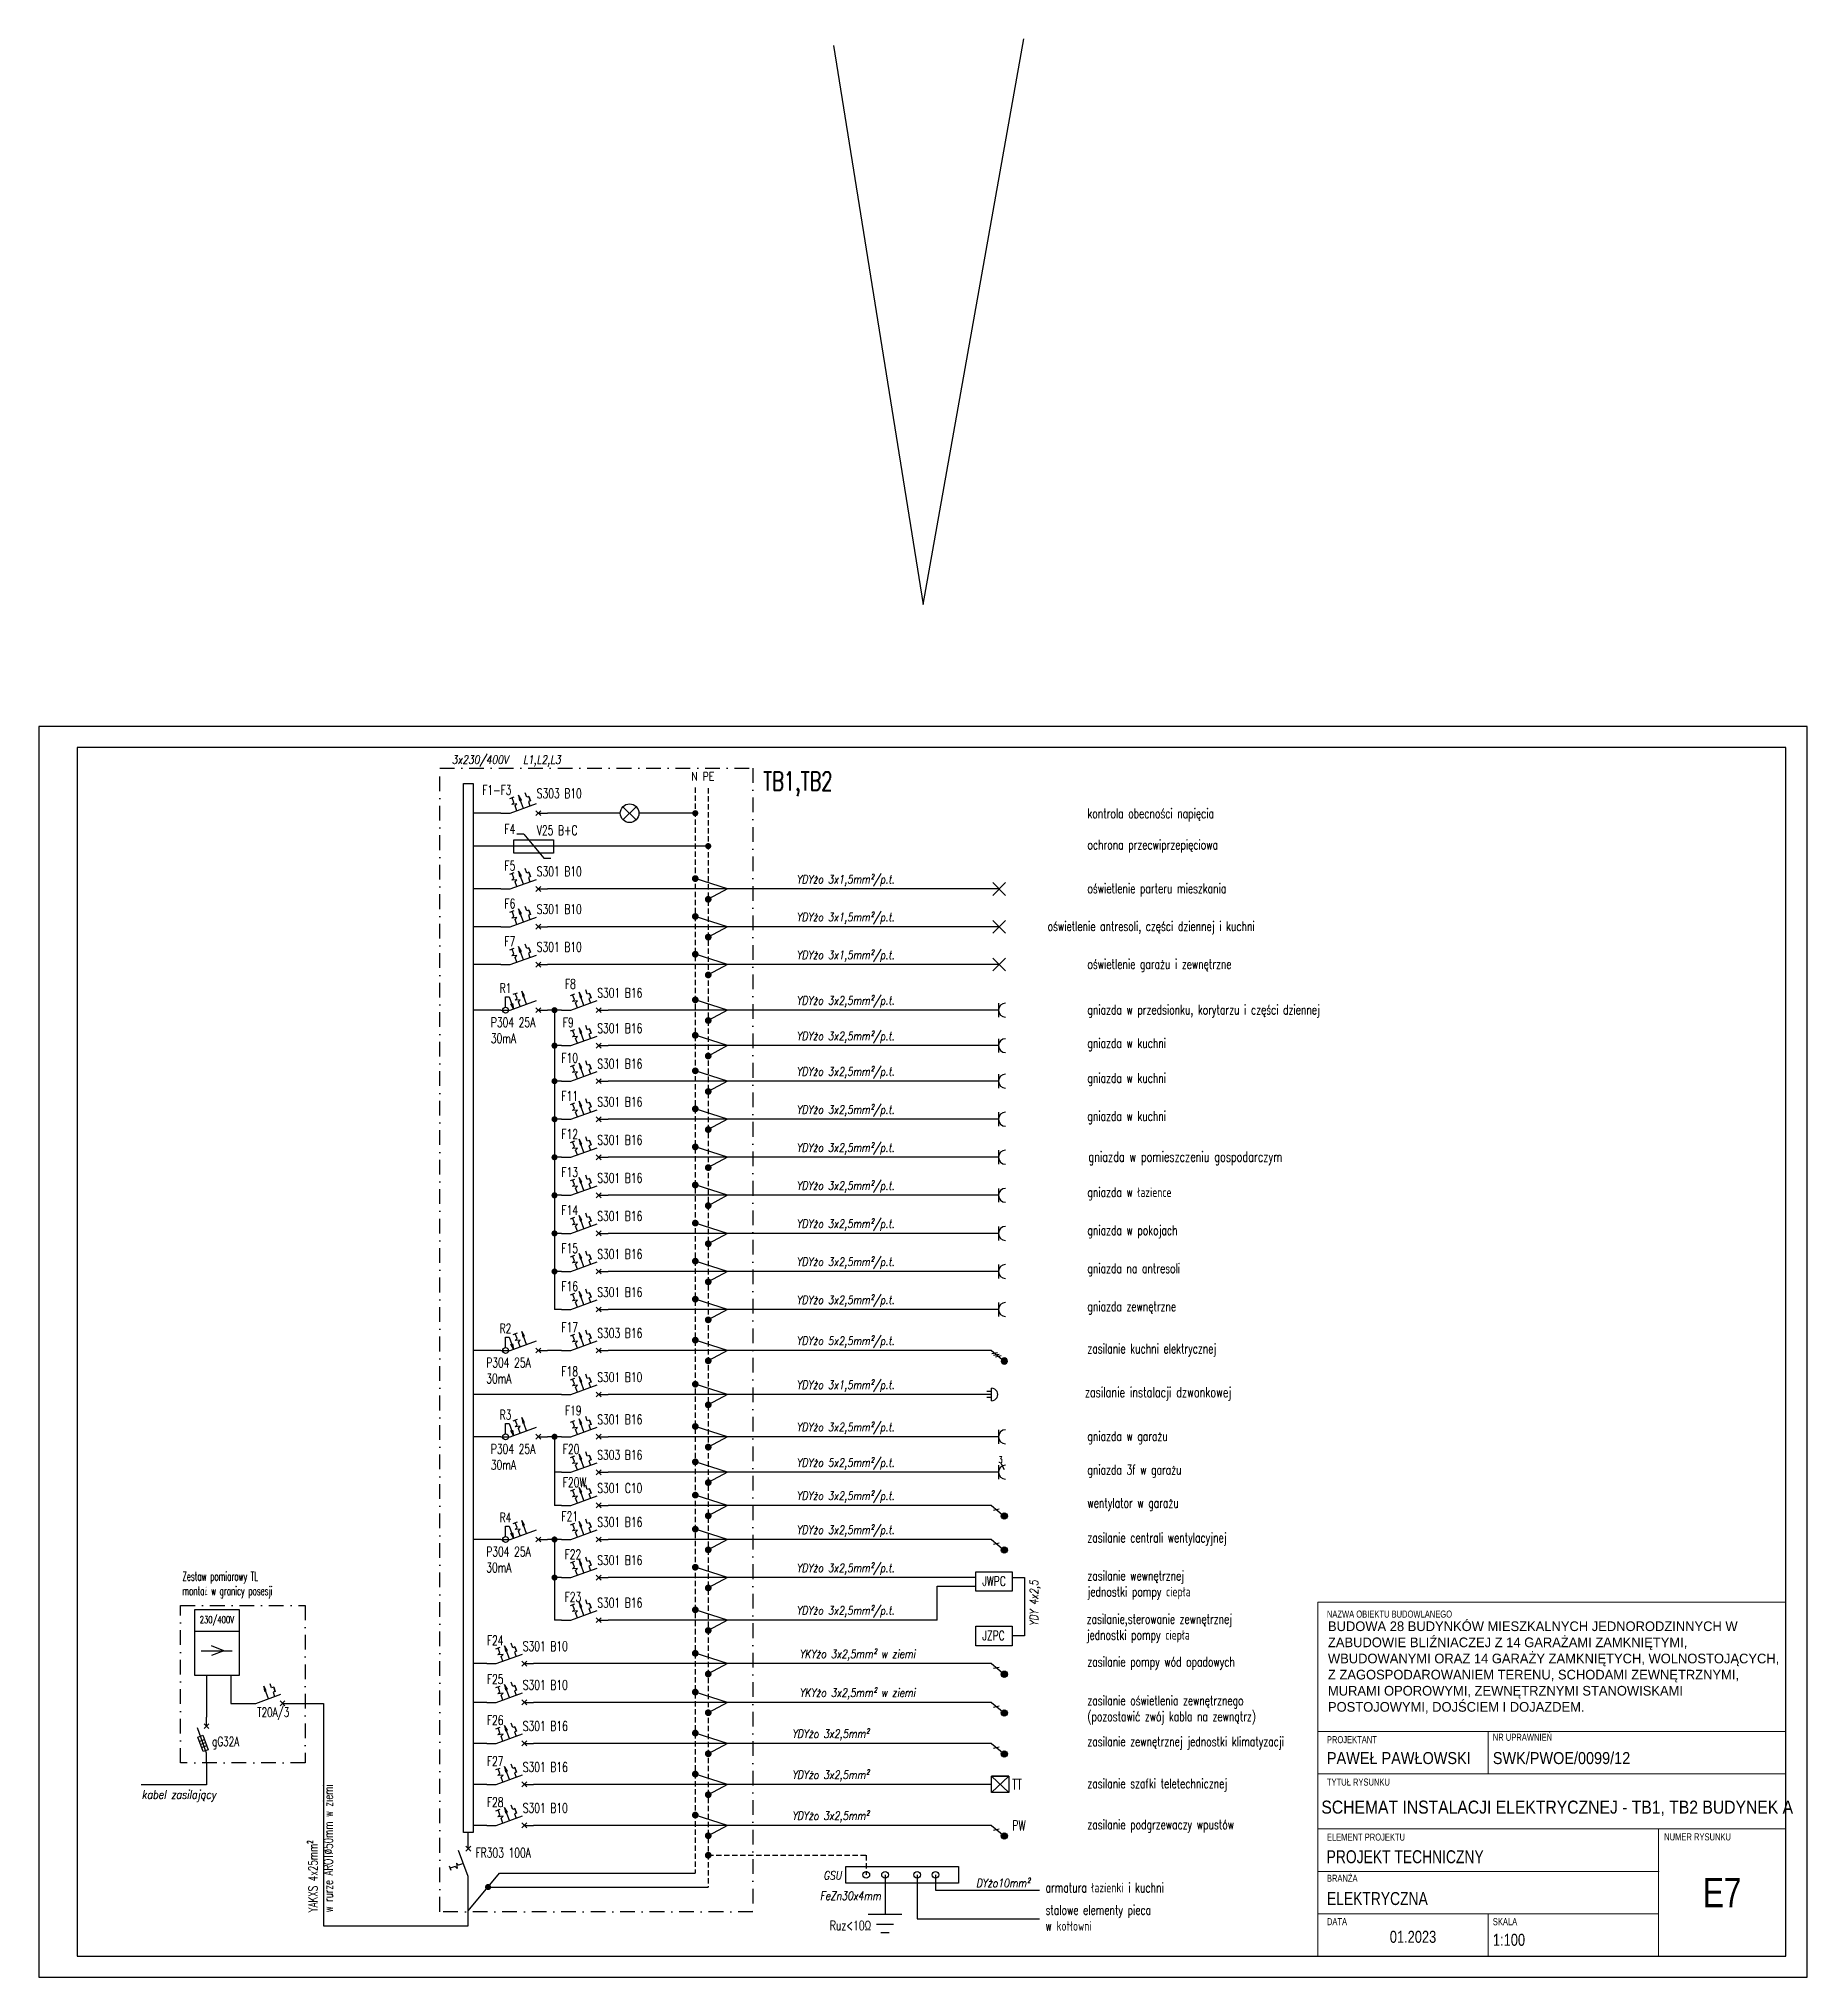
# Model space of a CAD drawing. Header units: millimetres. Extents: x 1780 to 154263, y -7240 to 17216.
# Drawn here: x 83626 to 87831, y 2310 to 6918 of the extents above; entities that cross this region are included whole.
import ezdxf
from ezdxf.enums import TextEntityAlignment as Align

# ---------------------------------------------------------------- set-up
doc = ezdxf.new("R2010")
doc.units = ezdxf.units.MM
doc.linetypes.add('DASHDOT', pattern=[1, 0.5, -0.25, 0, -0.25])
doc.linetypes.add('HIDDEN', pattern=[9.525, 6.35, -3.175])
for name, color, linetype in [('2d_SX_rewizja 18 września', 210, 'Continuous'), ('60 instalacje elektryka', 10, 'Continuous'), ('BA-widok', 1, 'Continuous'), ('E_KABLE_OPISY', 1, 'Continuous'), ('E_OPISY_ATRYBUTOW', 2, 'Continuous'), ('E_OSPRZĘT_OPISY', 255, 'Continuous'), ('E_OSPRZĘT_ZACISKI', 21, 'Continuous'), ('E_parametry', 254, 'Continuous'), ('E_polączenia', 62, 'Continuous'), ('E_symbol', 41, 'Continuous'), ('EL_OSPRZET', 2, 'Continuous')]:
    doc.layers.add(name, color=color, linetype=linetype)
doc.layers.add('A POMOC000', color=2, linetype='Continuous', lineweight=0, plot=False)
doc.layers.add('E_SZYNY', color=42, linetype='Continuous', lineweight=20)
doc.styles.add('Blockname', font='romans.shx', dxfattribs={"width": 0.7})
doc.styles.add('Marek', font='simplex.shx', dxfattribs={"width": 0.8, "oblique": 10})
doc.styles.add('OPIS', font='simplex.shx', dxfattribs={"width": 0.7, "height": 4})
doc.styles.get("Standard").update_dxf_attribs({"font": 'ARIAL.TTF'})
doc.styles.add('superhelix', font='bahnschrift.ttf')
doc.styles.add('TXT 0.8', font='romans.shx', dxfattribs={"width": 0.8})

msp = doc.modelspace()

# ---------------------------------------------------------------- texts
at = {"layer": '60 instalacje elektryka', "color": 7, "lineweight": 30, "attachment_point": 1, "style": 'OPIS'}
for s, insert, char_height, width in [('{\\C256;TB1,TB2}', (85348.6, 5175.3), 44.337, 271.987), ('{\\C256;F1-F3}', (84680.7, 5143.2), 22.737, 139.48), ('{\\C256;S303 B10}', (84810.4, 5135.2), 22.737, 139.48), ('{\\C256;F4}', (84733.5, 5050.4), 22.74, 139.48), ('{\\C256;V25 B+C}', (84810.4, 5047.5), 22.737, 139.48), ('{\\C256;F5}', (84733.5, 4963.1), 22.74, 139.48), ('{\\C256;S301 B10}', (84810.4, 4949.7), 22.737, 139.48), ('{\\C256;F6}', (84733.5, 4873.2), 22.74, 139.48), ('{\\C256;S301 B10}', (84810.4, 4859.9), 22.737, 139.48), ('{\\C256;F7}', (84733.5, 4783.4), 22.74, 139.48), ('{\\C256;S301 B10}', (84810.4, 4770), 22.737, 139.48), ('{\\C256;R1}', (84721.9, 4672.1), 22.74, 139.48), ('{\\C256;F8}', (84877.4, 4682.1), 22.74, 139.48), ('{\\C256;S301 B16}', (84954.3, 4661.1), 22.737, 139.48), ('{\\C256;P304 25A\\P30mA}', (84701.2, 4590.9), 22.737, 139.48), ('{\\C256;F9}', (84872.3, 4590.6), 22.74, 33.086), ('{\\C256;S301 B16}', (84954.3, 4576.7), 22.737, 139.48), ('{\\C256;F10}', (84869, 4506.2), 22.737, 35.395), ('{\\C256;S301 B16}', (84954.3, 4492.4), 22.737, 139.48), ('{\\C256;F11}', (84869, 4415.7), 22.737, 35.395), ('{\\C256;S301 B16}', (84954.3, 4401.9), 22.737, 139.48), ('{\\C256;F12}', (84869, 4325.3), 22.737, 35.395), ('{\\C256;S301 B16}', (84954.3, 4311.4), 22.737, 139.48), ('{\\C256;F13}', (84869, 4234.8), 22.737, 35.395), ('{\\C256;S301 B16}', (84954.3, 4220.9), 22.737, 139.48), ('{\\C256;F14}', (84869, 4144.3), 22.737, 35.395), ('{\\C256;S301 B16}', (84954.3, 4130.5), 22.737, 139.48), ('{\\C256;F15}', (84869, 4053.8), 22.737, 35.395), ('{\\C256;S301 B16}', (84954.3, 4040), 22.737, 139.48), ('{\\C256;F16}', (84869, 3963.4), 22.737, 35.395), ('{\\C256;S301 B16}', (84954.3, 3949.5), 22.737, 139.48), ('{\\C256;R2}', (84721.9, 3863.2), 22.74, 40.417), ('{\\C256;F17}', (84869, 3866), 22.737, 47.09), ('{\\C256;S303 B16}', (84954.3, 3852.2), 22.737, 139.48), ('{\\C256;P304 25A\\P30mA}', (84690.4, 3782), 22.737, 139.48), ('{\\C256;F18}', (84869, 3761.3), 22.737, 47.09), ('{\\C256;S301 B10}', (84954.3, 3747.5), 22.737, 139.48), ('{\\C256;R3}', (84721.9, 3658.1), 22.74, 139.48), ('{\\C256;F19}', (84877.4, 3668.1), 22.737, 139.48), ('{\\C256;S301 B16}', (84954.3, 3647.1), 22.737, 139.48), ('{\\C256;P304 25A\\P30mA}', (84701.2, 3576.9), 22.737, 139.48), ('{\\C256;F20}', (84872.3, 3576.6), 22.737, 33.086), ('{\\C256;S303 B16}', (84954.3, 3562.7), 22.737, 139.48), ('{\\C256;F20W}', (84872.3, 3497.6), 22.737, 62.148), ('{\\C256;S301 C10}', (84954.3, 3483.8), 22.737, 139.48), ('{\\C256;R4}', (84721.9, 3413.9), 22.74, 40.417), ('{\\C256;F21}', (84869, 3416.7), 22.737, 47.09), ('{\\C256;S301 B16}', (84954.3, 3402.9), 22.737, 139.48), ('{\\C256;P304 25A\\P30mA}', (84690.4, 3332.7), 22.737, 139.48), ('{\\C256;F22}', (84876.6, 3326.2), 22.737, 47.09), ('{\\C256;S301 B16}', (84954.3, 3312.4), 22.737, 139.48), ('{\\C256;F23}', (84876.6, 3225), 22.737, 47.09), ('{\\C256;S301 B16}', (84954.3, 3211.2), 22.737, 139.48), ('{\\C256;F24}', (84691.8, 3121.6), 22.737, 47.09), ('{\\C256;S301 B10}', (84777.2, 3107.8), 22.737, 139.48), ('{\\C256;F25}', (84691.8, 3029.5), 22.737, 47.09), ('{\\C256;S301 B10}', (84777.2, 3015.7), 22.737, 139.48), ('{\\C256;F26}', (84691.8, 2932), 22.737, 47.09), ('{\\C256;S301 B16}', (84777.2, 2918.2), 22.737, 139.48), ('{\\C256;F27}', (84691.8, 2834.6), 22.737, 47.09), ('{\\C256;S301 B16}', (84777.2, 2820.7), 22.737, 139.48), ('{\\C256;F28}', (84691.8, 2737.1), 22.737, 47.09), ('{\\C256;S301 B10}', (84777.2, 2723.3), 22.737, 139.48), ('{\\C256;FR303 100A}', (84664.8, 2617.1), 22.737, 183.392)]:
    msp.add_mtext(s, dxfattribs=dict(at, insert=insert, char_height=char_height, width=width))
at = {"layer": '60 instalacje elektryka', "color": 7, "lineweight": 25, "attachment_point": 1, "style": 'OPIS'}
for s, insert, char_height, width in [('{\\C256;kontrola obecności napięcia}', (86119.7, 5087.5), 22.737, 355.722), ('{\\C256;ochrona przecwiprzepięciowa}', (86119.7, 5013.4), 22.737, 355.722), ('{\\C256;oświetlenie parteru mieszkania}', (86119.7, 4909.3), 22.737, 538.01), ('{\\C256;oświetlenie antresoli, części dziennej i kuchni}', (86025, 4819.4), 22.737, 623.837), ('{\\C256;oświetlenie garażu i zewnętrzne}', (86119.7, 4729.5), 22.737, 538.01), ('{\\C256;gniazda w przedsionku, korytarzu i części dziennej}', (86119.7, 4621.1), 22.737, 651.087), ('{\\C256;gniazda w kuchni}', (86119.7, 4541.5), 22.737, 395.375), ('{\\C256;gniazda w kuchni}', (86119.7, 4458.6), 22.737, 521.694), ('{\\C256;gniazda w kuchni}', (86119.7, 4368.1), 22.737, 512.012), ('{\\C256;gniazda w pomieszczeniu gospodarczym}', (86122, 4272.1), 23.934, 671.008), ('{\\C256;gniazda w łazience}', (86119.7, 4187.1), 22.737, 412.497), ('{\\C256;gniazda w pokojach}', (86119.7, 4096.7), 22.737, 412.497), ('{\\C256;gniazda na antresoli}', (86119.7, 4006.2), 22.737, 412.497), ('{\\C256;gniazda zewnętrzne}', (86119.7, 3915.7), 22.737, 412.497), ('{\\C256;zasilanie kuchni elektrycznej}', (86119.7, 3815.4), 22.737, 355.722), ('{\\C256;zasilanie instalacji dzwonkowej}', (86113.4, 3712.4), 23.934, 529.855), ('{\\C256;gniazda w garażu}', (86119.7, 3607.1), 22.737, 651.087), ('{\\C256;gniazda 3f w garażu}', (86119.7, 3527.5), 22.737, 395.375), ('{\\C256;wentylator w garażu}', (86119.7, 3448.5), 22.737, 248.592), ('{\\C256;zasilanie centrali wentylacyjnej}', (86119.7, 3366.1), 22.737, 412.926), ('{\\W0.85714x;Zestaw pomiarowy TL}\\P{\\W0.85714x;monta¿ w granicy posesji}', (83967.8, 3273), 20.722, 265.475), ('{\\C256;zasilanie wewnętrznej jednostki pompy ciepła}', (86119.7, 3275.6), 22.737, 305.658), ('\\pxqc;{\\C256;230/400V}', (83997.3, 3168.3), 17.006, 105.162), ('{\\C256;zasilanie,sterowanie zewnętrznej jednostki pompy ciepła}', (86117.8, 3172.7), 22.737, 415.296), ('{\\C256;zasilanie pompy wód opadowych}', (86119.7, 3071), 22.737, 432.086), ('{\\C256;T20A/3}', (84145.6, 2950.6), 21.928, 134.517), ('{\\C256;zasilanie oświetlenia zewnętrznego (pozostawić zwój kabla na zewnątrz)}', (86119.7, 2978.9), 22.737, 489.702), ('{\\C256;gG32A}', (84038.5, 2881), 21.928, 134.517), ('{\\C256;zasilanie zewnętrznej jednostki klimatyzacji}', (86119.7, 2881.4), 22.737, 489.702), ('{\\C256;zasilanie szafki teletechnicznej}', (86119.7, 2781.5), 22.737, 489.702), ('{\\C256;zasilanie podgrzewaczy wpustów}', (86119.7, 2684), 22.737, 489.702), ('{\\C256;armatura łazienki i kuchni}', (86020, 2534.1), 22.737, 355.722), ('{\\C256;Ruz<10Ω}', (85507.2, 2444.1), 22.737, 139.48), ('{\\C256;stalowe elementy pieca \\Pw kotłowni}', (86020, 2480.9), 22.737, 590.423)]:
    msp.add_mtext(s, dxfattribs=dict(at, insert=insert, char_height=char_height, width=width))
at = {"layer": '60 instalacje elektryka', "insert": (85908.2, 3547.6), "char_height": 15.41, "width": 15.767, "attachment_point": 1, "rotation": 359.8955}
msp.add_mtext('{\\Fsimplex|c0;\\W0.7;3}', dxfattribs=at)
at = {"layer": '60 instalacje elektryka', "color": 7, "lineweight": 20, "char_height": 22.737, "width": 59.116, "attachment_point": 1, "style": 'OPIS'}
for s, insert in [('{\\C256;JWPC}', (85869.7, 3262.6)), ('{\\C256;JZPC}', (85869.7, 3133.3))]:
    msp.add_mtext(s, dxfattribs=dict(at, insert=insert))
at = {"layer": '60 instalacje elektryka', "lineweight": 20, "ltscale": 20, "style": 'superhelix'}
for s, insert, char_height, width, attachment_point in [('{\\W0.8;NAZWA OBIEKTU BUDOWLANEGO}', (86689, 3181.3), 16.8, 327.68, 1), ('BUDOWA 28 BUDYNKÓW MIESZKALNYCH JEDNORODZINNYCH W ZABUDOWIE BLIŹNIACZEJ Z 14 GARAŻAMI ZAMKNIĘTYMI, WBUDOWANYMI ORAZ 14 GARAŻY ZAMKNIĘTYCH, WOLNOSTOJĄCYCH, Z ZAGOSPODAROWANIEM TERENU, SCHODAMI ZEWNĘTRZNYMI, MURAMI OPOROWYMI, ZEWNĘTRZNYMI STANOWISKAMI POSTOJOWYMI, DOJŚCIEM I DOJAZDEM.', (86691.5, 3155.5), 23, 1081.986, 1), ('{\\W0.8;PROJEKTANT}', (86689, 2882.8), 16.8, 1146.337, 1), ('{\\W0.8;NR UPRAWNIEŃ}', (87083.5, 2888.5), 16.8, 155.52, 1), ('{\\W0.9;PAWEŁ PAWŁOWSKI}', (86689, 2844.9), 28.56, 372.649, 1), ('{\\W0.9;SWK/PWOE/0099/12}', (87083.5, 2844.9), 28.56, 362.304, 1), ('{\\W0.8;TYTUŁ RYSUNKU}', (86689, 2782), 16.8, 167.68, 1), ('\\pxsm0.9;{\\W0.9;SCHEMAT INSTALACJI ELEKTRYCZNEJ - TB1, TB2 BUDYNEK A}', (86675.8, 2729.5), 31, 1090.412, 1), ('{\\W0.8;ELEMENT PROJEKTU  }', (86689, 2651.2), 16.8, 1146.337, 1), ('{\\W0.8;NUMER RYSUNKU}', (87490.9, 2651.7), 16.8, 176, 1), ('{\\W0.8;PROJEKT TECHNICZNY}', (86688.3, 2611.5), 30.8, 437.653, 1), ('{\\W0.8;BRANŻA } ', (86689, 2553.3), 16.8, 1146.337, 1), ('\\pxqc;{\\W0.8;E7}', (87628.6, 2510.9), 70, 122.667, 5), ('{\\W0.8;ELEKTRYCZNA}', (86689, 2512.1), 30.8, 258.133, 1), ('{\\W0.8;DATA}', (86689, 2450.1), 16.8, 53.12, 1), ('{\\W0.8;SKALA}', (87083.5, 2450.1), 16.8, 65.28, 1), ('{\\W0.8;01.2023}', (86838.5, 2420), 28.56, 137.088, 1), ('{\\W0.8;1:100}', (87083.7, 2412.9), 28.56, 94.656, 1)]:
    msp.add_mtext(s, dxfattribs=dict(at, insert=insert, char_height=char_height, width=width, attachment_point=attachment_point))
at = {"layer": '60 instalacje elektryka', "color": 7, "lineweight": 25, "insert": (84267.4, 2463.9), "char_height": 21.758, "width": 444.252, "attachment_point": 1, "rotation": 90, "style": 'OPIS'}
msp.add_mtext('{\\C256;YAKXS 4x25mm²\\Pw rurze AROT%%C50mm w ziemi}', dxfattribs=at)
at = {"layer": '60 instalacje elektryka', "lineweight": 30, "char_height": 24, "width": 37.714, "attachment_point": 1, "style": 'OPIS'}
for s, insert in [('\\pxql;TT', (85940.6, 2780.1)), ('\\pxql;PW', (85940.6, 2682.6))]:
    msp.add_mtext(s, dxfattribs=dict(at, insert=insert))
at = {"layer": 'E_KABLE_OPISY', "style": 'TXT 0.8', "oblique": 10, "width": 0.8}
for s, height, p in [('YDYżo 3x1,5mm²/p.t.', 19.93, (85661, 4919.6)), ('YDYżo 3x1,5mm²/p.t.', 19.93, (85661, 4829.7)), ('YDYżo 3x1,5mm²/p.t.', 19.93, (85661, 4739.8)), ('YDYżo 3x2,5mm²/p.t.', 19.93, (85661, 4631.4)), ('YDYżo 3x2,5mm²/p.t.', 19.93, (85661, 4547)), ('YDYżo 3x2,5mm²/p.t.', 19.93, (85661, 4462.7)), ('YDYżo 3x2,5mm²/p.t.', 19.93, (85661, 4372.2)), ('YDYżo 3x2,5mm²/p.t.', 19.93, (85661, 4281.7)), ('YDYżo 3x2,5mm²/p.t.', 19.93, (85661, 4191.3)), ('YDYżo 3x2,5mm²/p.t.', 19.93, (85661, 4100.8)), ('YDYżo 3x2,5mm²/p.t.', 19.93, (85661, 4010.3)), ('YDYżo 3x2,5mm²/p.t.', 19.93, (85661, 3919.8)), ('YDYżo 5x2,5mm²/p.t.', 19.93, (85661, 3822.5)), ('YDYżo 3x1,5mm²/p.t.', 19.93, (85661, 3717.8)), ('YDYżo 3x2,5mm²/p.t.', 19.93, (85661, 3617.4)), ('YDYżo 5x2,5mm²/p.t.', 19.93, (85661, 3533)), ('YDYżo 3x2,5mm²/p.t.', 19.93, (85661, 3454.1)), ('YDYżo 3x2,5mm²/p.t.', 19.93, (85661, 3373.2)), ('YDYżo 3x2,5mm²/p.t.', 19.93, (85661, 3282.7)), ('YDYżo 3x2,5mm²/p.t.', 19.93, (85661, 3181.5)), ('YKYżo 3x2,5mm² w ziemi', 19.93, (85710.3, 3078.1)), ('YKYżo 3x2,5mm² w ziemi', 19.93, (85710.3, 2986)), ('YDYżo 3x2,5mm²', 19.93, (85600.3, 2888.5)), ('YDYżo 3x2,5mm²', 19.93, (85600.3, 2791)), ('kabel zasilający', 20.758, (84047.8, 2744)), ('YDYżo 3x2,5mm²', 19.93, (85600.3, 2693.6)), ('GSU', 19.93, (85534.9, 2551.6)), ('DYżo10mm²', 19.93, (85982.9, 2533.5)), ('FeZn30x4mm', 19.93, (85628.6, 2503.2))]:
    msp.add_text(s, height=height, dxfattribs=at).set_placement(p, align=Align.MIDDLE_RIGHT)
msp.add_text('YDY 4x2,5', height=19.93, rotation=90, dxfattribs=at).set_placement((85992.3, 3253.2), align=Align.MIDDLE_RIGHT)
at = {"layer": 'E_OSPRZĘT_OPISY', "linetype": 'Continuous', "style": 'TXT 0.8', "width": 0.8}
for s, height, p in [('N', 19.9, (85193.2, 5164.4)), ('PE', 19.93, (85232.4, 5164))]:
    msp.add_text(s, height=height, dxfattribs=at).set_placement(p, align=Align.MIDDLE_RIGHT)
at = {"layer": 'E_parametry', "style": 'Marek', "oblique": 10, "width": 0.8}
for s, p in [('3x230/400V', (84675.6, 5204)), ('L1,L2,L3', (84822.7, 5204))]:
    msp.add_text(s, height=19.93, dxfattribs=at).set_placement(p, align=Align.MIDDLE_CENTER)

# ---------------------------------------------------------------- blocks, each defined once
blk = doc.blocks.new('A_wył_S301')
for p, q in [((0, -2), (0, 0)), ((-3.59, -3.99), (-2.65, -3.64)), ((-2.65, -3.64), (-3.59, -3.99)), ((-3.59, -3.99), (-3.42, -4.46)), ((-2.65, -3.64), (-2.48, -4.11)), ((-2.48, -4.11), (-1.54, -3.77)), ((0, -8), (-2.05, -2.36)), ((-0.53, -2.53), (0.53, -1.47)), ((0.53, -2.53), (-0.53, -1.47)), ((-3.42, -4.46), (-4.36, -4.8)), ((-3.16, -8.09), (-3.5, -7.15)), ((0, -10), (0, -8))]:
    blk.add_line(p, q)
at = {"linetype": 'Continuous'}
for p, q in [((-1.03, -5.18), (-3.85, -6.21)), ((-2.83, -5.62), (-3.85, -6.21)), ((-3.85, -6.21), (-2.69, -6)), ((-2.3, -7.24), (-3.33, -7.62)), ((-2.69, -6), (-2.83, -5.62)), ((-1.87, -7.65), (-2.3, -7.24)), ((-1.98, -6.56), (-1.87, -7.65)), ((-1.55, -6.97), (-1.98, -6.56)), ((-0.51, -6.59), (-1.55, -6.97))]:
    blk.add_line(p, q, dxfattribs=at)
at = {"layer": 'E_OPISY_ATRYBUTOW', "linetype": 'Continuous', "style": 'Blockname', "width": 0.9, "flags": 12}
for tag, p in [('2', (1, -0.75)), ('1', (1, -9.25))]:
    blk.add_attdef(tag, text='', height=1.2, dxfattribs=at).set_placement(p, align=Align.MIDDLE_LEFT)
blk = doc.blocks.new('LK schemat')
for p, q in [((2886.1, -2295.4), (2868.8, -2295.4)), ((2889.4, -2303.5), (2905.7, -2287.3)), ((2889.4, -2287.3), (2905.7, -2303.5)), ((2926.3, -2295.4), (2909.1, -2295.4))]:
    blk.add_line(p, q)
blk.add_circle((2897.6, -2295.4), 11.5)
blk = doc.blocks.new('RCD schem')
for p, q in [((4657.87, 1055.23), (4659.01, 1056.37)), ((4659.01, 1055.23), (4657.87, 1056.37)), ((4658.44, 1055.8), (4658.44, 1057.96)), ((4658.44, 1049.32), (4656.22, 1055.41)), ((4654.75, 1049.99), (4654.38, 1051)), ((4655.38, 1048.24), (4655.38, 1049.07)), ((4657.76, 1048.24), (4655.38, 1048.24)), ((4658.44, 1047.16), (4658.44, 1049.32))]:
    blk.add_line(p, q)
at = {"linetype": 'Continuous'}
for p, q in [((4657.05, 1053.12), (4654.01, 1052.02)), ((4655.11, 1052.65), (4654.01, 1052.02)), ((4654.01, 1052.02), (4655.26, 1052.24)), ((4655.26, 1052.24), (4655.11, 1052.65)), ((4655.68, 1050.9), (4654.56, 1050.49)), ((4655.38, 1049.07), (4658.16, 1050.08)), ((4656.15, 1050.46), (4655.68, 1050.9)), ((4656.02, 1051.64), (4656.15, 1050.46)), ((4656.49, 1051.2), (4656.02, 1051.64)), ((4657.61, 1051.6), (4656.49, 1051.2)), ((4656.92, 1049.86), (4658.16, 1050.08)), ((4657.06, 1049.45), (4656.92, 1049.86)), ((4658.16, 1050.08), (4657.06, 1049.45))]:
    blk.add_line(p, q, dxfattribs=at)
blk.add_circle((4658.44, 1048.24), 0.675)
blk = doc.blocks.new('wypust osw')
for p, q in [((-5749.8, 2116.8), (-5774.4, 2092.2)), ((-5749.8, 2092.2), (-5774.4, 2116.8))]:
    blk.add_line(p, q)
blk = doc.blocks.new('El_ochronnik_przepięciowy')
for p, q in [((0, 70), (0, 0)), ((-12.7, 24.2), (12.7, 45.3)), ((12.7, 45.3), (12.7, 52.8)), ((-12.7, 24.2), (-12.7, 16.8))]:
    blk.add_line(p, q)
blk.add_lwpolyline([(-6.6, 55.8), (7.4, 55.8), (7.4, 13.8), (-6.6, 13.8)], close=True)
blk = doc.blocks.new('POŁĄCZENIE')
at = {"const_width": 0.65}
blk.add_lwpolyline([(-0.325, 0, 1), (0.325, 0, 1)], format="xyb", close=True, dxfattribs=at)
blk = doc.blocks.new('A$C44783F6A')
for q in [(-2, 3.75), (2, 6.25)]:
    blk.add_line((0, 0), q)
at = {"const_width": 0.65}
blk.add_lwpolyline([(1.67, 6.25, 1), (2.32, 6.25, 1)], format="xyb", close=True, dxfattribs=at)
at = {"extrusion": (0, 0, -1), "zscale": -1}
blk.add_blockref('POŁĄCZENIE', (2, 3.75), dxfattribs=at)
blk = doc.blocks.new('W_gniazdo_pojedyncze')
for p, q in [((0, -1.5), (0, 0)), ((1.5, -1.5), (-1.5, -1.5))]:
    blk.add_line(p, q)
blk.add_arc((0, -3), 1.5, 0, 180)
at = {"layer": 'E_OSPRZĘT_ZACISKI', "ltscale": 10, "style": 'Blockname', "width": 0.8, "flags": 12}
for tag, p in [('OPIS1', (0, -5.5)), ('OPIS2', (0, -7.5)), ('OPIS3', (0, -9.5))]:
    blk.add_attdef(tag, text='', height=1.5, dxfattribs=at).set_placement(p, align=Align.MIDDLE_CENTER)
blk = doc.blocks.new('dzwonek')
at = {"layer": '60 instalacje elektryka', "lineweight": 30}
for p, q in [((45521.5, 32173.7), (45521.5, 32180.6)), ((45529.6, 32173.7), (45529.6, 32180.6)), ((45516.7, 32173.7), (45534.4, 32173.7))]:
    blk.add_line(p, q, dxfattribs=at)
blk.add_arc((45525.6, 32173.7), 8.85, 180, 0, dxfattribs=at)
blk = doc.blocks.new('wypust 3f')
at = {"layer": '60 instalacje elektryka', "linetype": 'ByBlock'}
h = blk.add_hatch(color=256, dxfattribs=at)
h.dxf.hatch_style = 1
edge = h.paths.add_edge_path()
edge.add_arc((7494504.5, 5568590.2), 2.78, 0, 360)
at = {"layer": '60 instalacje elektryka', "linetype": 'ByBlock', "lineweight": 30}
for p, q in [((7494492.1, 5568582.6), (7494504.5, 5568590.2)), ((7494492.7, 5568585.3), (7494497.5, 5568583.6)), ((7494494.4, 5568586.4), (7494499.3, 5568584.7)), ((7494496.2, 5568587.5), (7494501, 5568585.7))]:
    blk.add_line(p, q, dxfattribs=at)
blk.add_circle((7494504.5, 5568590.2), 2.78, dxfattribs=at)

# ---------------------------------------------------------------- hatches: boundary and pattern name
at = {"layer": '60 instalacje elektryka', "linetype": 'ByBlock'}
h = msp.add_hatch(color=256, dxfattribs=at)
h.dxf.hatch_style = 1
edge = h.paths.add_edge_path()
edge.add_arc((85921.9, 3406), 7.5, 0, 360)
h = msp.add_hatch(color=256, dxfattribs=at)
h.dxf.hatch_style = 1
edge = h.paths.add_edge_path()
edge.add_arc((85921.9, 3325.1), 7.5, 0, 360)
h = msp.add_hatch(color=256, dxfattribs=at)
h.dxf.hatch_style = 1
edge = h.paths.add_edge_path()
edge.add_arc((85921.9, 3030), 7.5, 0, 360)
h = msp.add_hatch(color=256, dxfattribs=at)
h.dxf.hatch_style = 1
edge = h.paths.add_edge_path()
edge.add_arc((85921.9, 2937.9), 7.5, 0, 360)
h = msp.add_hatch(color=256, dxfattribs=at)
h.dxf.hatch_style = 1
edge = h.paths.add_edge_path()
edge.add_arc((85921.9, 2840.4), 7.5, 0, 360)
h = msp.add_hatch(color=256, dxfattribs=at)
h.dxf.hatch_style = 1
edge = h.paths.add_edge_path()
edge.add_arc((85921.9, 2645.5), 7.5, 0, 360)

# ---------------------------------------------------------------- linework, layer by layer
at = {"linetype": 'Continuous'}
for p, q in [((84161.2, 3001.7), (84163.4, 2989.4)), ((84172.2, 2971.6), (84161.2, 3001.7)), ((84167.4, 2990.9), (84161.2, 3001.7)), ((84163.4, 2989.4), (84167.4, 2990.9))]:
    msp.add_line(p, q, dxfattribs=at)
for p, q in [((84179.9, 2997.2), (84176.3, 3007.2)), ((84184.9, 2999), (84179.9, 2997.2)), ((84184.9, 2999), (84188.6, 2989)), ((84188.6, 2989), (84184.9, 2999)), ((84120.7, 2960.7), (84142.1, 2960.7)), ((84142.1, 2960.7), (84202.3, 2982.6)), ((84188.6, 2989), (84183.6, 2987.1)), ((84183.6, 2987.1), (84187.2, 2977.1)), ((84200.5, 2966.3), (84211.8, 2955)), ((84200.5, 2955), (84211.8, 2966.3)), ((84206.1, 2960.7), (84227.5, 2960.7)), ((84019.6, 2900.7), (84030.9, 2912)), ((84030.9, 2900.7), (84019.6, 2912)), ((84025.3, 2906.3), (84025.3, 2927.7)), ((84025.3, 2842.3), (84003.4, 2902.5)), ((84025.3, 2820.9), (84025.3, 2842.3))]:
    msp.add_line(p, q)
at = {"layer": '2d_SX_rewizja 18 września'}
msp.add_lwpolyline([(85516.2, 6901.4), (85728.7, 5572.5), (85968.7, 6917.6)], dxfattribs=at)
at = {"layer": '60 instalacje elektryka'}
for p, q in [((85922.2, 3515.4), (85914.3, 3530.8)), ((83997.3, 3132.2), (84102.5, 3132.2)), ((84066.3, 3085.8), (84037.4, 3097.5)), ((84012.6, 3085.8), (84086, 3085.8)), ((84066.3, 3085.8), (84037.4, 3074.1)), ((84025.3, 3027.1), (84025.3, 2927.7)), ((84083.2, 3027.1), (84083.2, 2960.7)), ((84083.2, 2960.7), (84120.7, 2960.7)), ((84008.1, 2870.3), (84020.5, 2874.8)), ((84010.6, 2863.2), (84023.1, 2867.7)), ((84013.2, 2856.1), (84025.6, 2860.6)), ((84025.3, 2820.9), (84025.3, 2767.1)), ((84025.3, 2767.1), (83870.2, 2767.1)), ((84647.4, 2637.4), (84647.4, 2653.3)), ((84647.4, 2467.4), (84722, 2556.9)), ((84722, 2556.9), (85187.3, 2556.9)), ((85638.5, 2552.9), (85638.5, 2459.9)), ((84694.6, 2524), (85218.1, 2524)), ((85598.4, 2459.9), (85678.6, 2459.9)), ((85618.4, 2435.6), (85658.5, 2435.6)), ((85628.4, 2416.2), (85648.5, 2416.2))]:
    msp.add_line(p, q, dxfattribs=at)
at = {"layer": '60 instalacje elektryka', "linetype": 'ByBlock', "lineweight": 30}
for p, q in [((85891.7, 3431.1), (85921.9, 3406)), ((85896.5, 3420.1), (85910.1, 3422.9)), ((85891.7, 3350.2), (85921.9, 3325.1)), ((85896.5, 3339.1), (85910.1, 3342)), ((85891.7, 3055.1), (85921.9, 3030)), ((85896.5, 3044), (85910.1, 3046.9)), ((85891.7, 2963), (85921.9, 2937.9)), ((85896.5, 2951.9), (85910.1, 2954.8)), ((85891.7, 2865.5), (85921.9, 2840.4)), ((85896.5, 2854.5), (85910.1, 2857.3)), ((85891.7, 2670.6), (85921.9, 2645.5)), ((85896.5, 2659.5), (85910.1, 2662.4))]:
    msp.add_line(p, q, dxfattribs=at)
at = {"layer": '60 instalacje elektryka'}
for points in [[(87831, 5282.9), (83626.4, 5282.9), (83626.4, 2309.7), (87831, 2309.7)], [(83717.8, 2359.7), (87779.8, 2359.7), (87779.8, 5232.9), (83717.8, 5232.9)], [(83997.3, 3184), (84102.5, 3184), (84102.5, 3027.1), (83997.3, 3027.1)], [(84004.4, 2880.3), (84016.8, 2884.9), (84029.3, 2850.5), (84016.9, 2846)], [(85813.1, 2572.5), (85813.1, 2533.2), (85545.3, 2533.2), (85545.3, 2572.5)]]:
    msp.add_lwpolyline(points, close=True, dxfattribs=at)
at = {"layer": '60 instalacje elektryka', "linetype": 'DASHDOT', "lineweight": 25, "ltscale": 70}
for points in [[(84579.7, 5183.9), (85324.1, 5183.9), (85324.1, 2465.5), (84579.7, 2465.5)], [(83963.3, 3193.5), (84260, 3193.5), (84260, 2819), (83963.3, 2819)]]:
    msp.add_lwpolyline(points, close=True, dxfattribs=at)
at = {"layer": '60 instalacje elektryka', "color": 103}
msp.add_lwpolyline([(84658.8, 2653.3), (84636, 2653.3), (84636, 5147.5), (84658.8, 5147.5)], close=True, dxfattribs=at)
at = {"layer": '60 instalacje elektryka', "lineweight": 20, "ltscale": 20}
msp.add_lwpolyline([(87779.8, 2359.7), (86667.1, 2359.7), (86667.1, 3201.6), (87779.8, 3201.6)], close=True, dxfattribs=at)
for points in [[(86667.1, 2893.7), (87779.8, 2893.7)], [(87072.2, 2792.9), (87072.2, 2893.7)], [(86667.1, 2792.9), (87779.8, 2792.9)], [(86667.1, 2662.1), (87779.8, 2662.1)], [(87477.4, 2359.7), (87477.4, 2662.1)], [(86667.1, 2561.3), (87477.4, 2561.3)], [(86667.1, 2460.5), (87477.4, 2460.5)], [(87072.2, 2359.7), (87072.2, 2460.5)], [(86667.1, 2359.7), (87779.8, 2359.7)]]:
    msp.add_lwpolyline(points, dxfattribs=at)
at = {"layer": '60 instalacje elektryka', "lineweight": 30}
msp.add_lwpolyline([(85891.7, 2787.3), (85932.8, 2787.3), (85932.8, 2748.8), (85891.7, 2748.8)], close=True, dxfattribs=at)
msp.add_lwpolyline([(85891.7, 2748.8), (85932.8, 2787.3), (85891.7, 2787.3), (85932.8, 2748.8)], dxfattribs=at)
at = {"layer": '60 instalacje elektryka'}
for points in [[(85714.9, 2552.9), (85714.9, 2448.2), (86005.6, 2448.2)], [(85758.5, 2552.9), (85758.5, 2516.8), (86005.6, 2516.8)]]:
    msp.add_lwpolyline(points, dxfattribs=at)
at = {"layer": '60 instalacje elektryka', "linetype": 'ByBlock', "lineweight": 30}
for centre in [(85921.9, 3406), (85921.9, 3325.1), (85921.9, 3030), (85921.9, 2937.9), (85921.9, 2840.4), (85921.9, 2645.5)]:
    msp.add_circle(centre, 7.5, dxfattribs=at)
at = {"layer": '60 instalacje elektryka'}
for centre in [(85593.8, 2552.9), (85638.5, 2552.9), (85714.9, 2552.9), (85758.5, 2552.9)]:
    msp.add_circle(centre, 7.96, dxfattribs=at)
at = {"layer": '60 instalacje elektryka', "lineweight": 20, "ltscale": 20}
msp.add_point((87477.4, 2561.3), dxfattribs=at)
at = {"layer": 'A POMOC000', "color": 8, "ltscale": 20}
msp.add_line((84852.6, 4439.7), (84852.6, 4355.3), dxfattribs=at)
at = {"layer": 'BA-widok'}
for points in [[(85854.3, 3273.5), (85940.8, 3273.5), (85940.8, 3227.1), (85854.3, 3227.1)], [(85854.3, 3144.2), (85940.8, 3144.2), (85940.8, 3097.8), (85854.3, 3097.8)]]:
    msp.add_lwpolyline(points, close=True, dxfattribs=at)
for points in [[(85940.8, 3259.7), (85969.7, 3259.7), (85969.7, 3121), (85940.8, 3121)], [(84227.5, 2960.7), (84303.5, 2960.7), (84303.5, 2432.2), (84647.4, 2432.2), (84647.4, 2526.7)]]:
    msp.add_lwpolyline(points, dxfattribs=at)
at = {"layer": 'E_polączenia'}
for p, q in [((84725.3, 5076.7), (84658.8, 5076.7)), ((84992.3, 5076.7), (84836, 5076.7)), ((85187.3, 5076.7), (85086.4, 5076.7)), ((84725.3, 4998.5), (84658.8, 4998.5)), ((85218.1, 4998.5), (84882.2, 4998.5)), ((84725.3, 4896.6), (84658.8, 4896.6)), ((85909.8, 4896.6), (84836, 4896.6)), ((84725.3, 4806.7), (84658.8, 4806.7)), ((85909.8, 4806.7), (84836, 4806.7)), ((84725.3, 4716.8), (84658.8, 4716.8)), ((85909.8, 4716.8), (84836, 4716.8)), ((84725.3, 4608.4), (84658.8, 4608.4)), ((84869.2, 4608.4), (84836, 4608.4)), ((84852.6, 4608.4), (84852.6, 3896.9)), ((85891.7, 4608.4), (84979.9, 4608.4)), ((84869.2, 4524.1), (84852.6, 4524.1)), ((85891.7, 4524.1), (84979.9, 4524.1)), ((84869.2, 4439.7), (84852.6, 4439.7)), ((85891.7, 4439.7), (84979.9, 4439.7)), ((84869.2, 4349.2), (84852.6, 4349.2)), ((85891.7, 4349.2), (84979.9, 4349.2)), ((84869.2, 4258.8), (84852.6, 4258.8)), ((84869.2, 4258.8), (84852.6, 4258.8)), ((85891.7, 4258.8), (84979.9, 4258.8)), ((84869.2, 4168.3), (84852.6, 4168.3)), ((84869.2, 4168.3), (84852.6, 4168.3)), ((85891.7, 4168.3), (84979.9, 4168.3)), ((84869.2, 4077.8), (84852.6, 4077.8)), ((85891.7, 4077.8), (84979.9, 4077.8)), ((84869.2, 3987.3), (84852.6, 3987.3)), ((85891.7, 3987.3), (84979.9, 3987.3)), ((84869.2, 3896.9), (84852.6, 3896.9)), ((85891.7, 3896.9), (84979.9, 3896.9)), ((84725.3, 3799.5), (84658.8, 3799.5)), ((84869.2, 3799.5), (84836, 3799.5)), ((85891.7, 3799.5), (84979.9, 3799.5)), ((84869.2, 3694.8), (84658.8, 3694.8)), ((85891.7, 3694.8), (84979.9, 3694.8)), ((84725.3, 3594.4), (84658.8, 3594.4)), ((84869.2, 3594.4), (84836, 3594.4)), ((84852.6, 3594.4), (84852.6, 3510.1)), ((85891.7, 3594.4), (84979.9, 3594.4)), ((84869.2, 3510.1), (84852.6, 3510.1)), ((84852.6, 3510.1), (84852.6, 3431.1)), ((85891.7, 3510.1), (84979.9, 3510.1)), ((84869.2, 3431.1), (84852.6, 3431.1)), ((85891.7, 3431.1), (84979.9, 3431.1)), ((84725.3, 3350.2), (84658.8, 3350.2)), ((84869.2, 3350.2), (84836, 3350.2)), ((84852.6, 3350.2), (84852.6, 3158.5)), ((85891.7, 3350.2), (84979.9, 3350.2)), ((84869.2, 3259.7), (84852.6, 3259.7)), ((85854.3, 3259.7), (84979.9, 3259.7)), ((84869.2, 3158.5), (84852.6, 3158.5)), ((85762, 3158.5), (84979.9, 3158.5)), ((84692, 3055.1), (84658.8, 3055.1)), ((85891.7, 3055.1), (84802.8, 3055.1)), ((84692, 2963), (84658.8, 2963)), ((85891.7, 2963), (84802.8, 2963)), ((84692, 2865.5), (84658.8, 2865.5)), ((85891.7, 2865.5), (84802.8, 2865.5)), ((84692, 2768.1), (84658.8, 2768.1)), ((85891.7, 2768.1), (84802.8, 2768.1)), ((84692, 2670.6), (84658.8, 2670.6)), ((85891.7, 2670.6), (84802.8, 2670.6))]:
    msp.add_line(p, q, dxfattribs=at)
at = {"layer": 'E_polączenia', "const_width": 7.2}
for points in [[(85187.3, 5073.1, 1), (85187.3, 5080.3, 1)], [(85218.1, 4994.9, 1), (85218.1, 5002.1, 1)], [(84852.6, 4604.8, 1), (84852.6, 4612, 1)], [(84852.6, 4604.8, 1), (84852.6, 4612, 1)], [(84852.6, 4520.5, 1), (84852.6, 4527.7, 1)], [(84852.6, 4520.5, 1), (84852.6, 4527.7, 1)], [(84852.6, 4436.1, 1), (84852.6, 4443.3, 1)], [(84852.6, 4436.1, 1), (84852.6, 4443.3, 1)], [(84852.6, 4345.6, 1), (84852.6, 4352.8, 1)], [(84852.6, 4345.6, 1), (84852.6, 4352.8, 1)], [(84852.6, 4255.2, 1), (84852.6, 4262.4, 1)], [(84852.6, 4255.2, 1), (84852.6, 4262.4, 1)], [(84852.6, 4164.7, 1), (84852.6, 4171.9, 1)], [(84852.6, 4164.7, 1), (84852.6, 4171.9, 1)], [(84852.6, 4074.2, 1), (84852.6, 4081.4, 1)], [(84852.6, 4074.2, 1), (84852.6, 4081.4, 1)], [(84852.6, 3983.7, 1), (84852.6, 3990.9, 1)], [(84852.6, 3983.7, 1), (84852.6, 3990.9, 1)], [(84852.6, 3590.8, 1), (84852.6, 3598, 1)], [(84852.6, 3590.8, 1), (84852.6, 3598, 1)], [(84852.6, 3346.6, 1), (84852.6, 3353.8, 1)], [(84852.6, 3346.6, 1), (84852.6, 3353.8, 1)], [(84852.6, 3256.1, 1), (84852.6, 3263.3, 1)], [(84852.6, 3256.1, 1), (84852.6, 3263.3, 1)], [(84694.6, 2520.4, 1), (84694.6, 2527.6, 1)]]:
    msp.add_lwpolyline(points, format="xyb", close=True, dxfattribs=at)
at = {"layer": 'E_polączenia'}
msp.add_lwpolyline([(85762, 3158.5), (85762, 3239.3), (85854.3, 3239.3)], dxfattribs=at)
at = {"layer": 'E_symbol'}
for p, q in [((84647.4, 2615.2), (84647.4, 2637.4)), ((84647.4, 2548.8), (84624.7, 2611.2)), ((84641.5, 2609.4), (84653.3, 2621.1)), ((84653.3, 2609.4), (84641.5, 2621.1)), ((84606.7, 2563.4), (84602.9, 2573.9)), ((84616.3, 2572.8), (84604.8, 2568.7)), ((84621.1, 2568.3), (84616.3, 2572.8)), ((84619.8, 2580.4), (84621.1, 2568.3)), ((84624.6, 2575.8), (84619.8, 2580.4)), ((84636, 2580), (84624.6, 2575.8)), ((84647.4, 2526.7), (84647.4, 2548.8))]:
    msp.add_line(p, q, dxfattribs=at)
at = {"layer": 'E_SZYNY', "linetype": 'HIDDEN', "lineweight": 25, "ltscale": 2}
for p, q in [((85187.3, 5137.7), (85187.3, 2556.9)), ((85218.1, 5136.2), (85218.1, 2524)), ((85218.1, 2599.6), (85593.8, 2599.6)), ((85593.8, 2599.6), (85593.8, 2552.9))]:
    msp.add_line(p, q, dxfattribs=at)

# ---------------------------------------------------------------- block references
at = {"layer": '60 instalacje elektryka', "xscale": 1.925634825944925, "yscale": 1.925634825944925, "zscale": 1.925634825944925}
msp.add_blockref('LK schemat', (79451.4, 9496.7), dxfattribs=at)
at = {"layer": '60 instalacje elektryka', "linetype": 'ByBlock', "xscale": -2.697301749999999, "yscale": 2.697301749999999, "zscale": 2.697301749999999, "rotation": 171.9629529023977}
msp.add_blockref('wypust 3f', (-17830444.1, 17702731.5), dxfattribs=at)
at = {"layer": '60 instalacje elektryka', "xscale": 1.686980176756876, "yscale": 1.686980176756876, "zscale": 1.686980176756876, "rotation": 89.99999999999993}
msp.add_blockref('dzwonek', (140168.1, -73105.9), dxfattribs=at)
at = {"layer": 'E_polączenia'}
for name, p, xscale, yscale, zscale, rotation in [('A$C44783F6A', (85264.2, 4896.6), 12.30249577599694, 12.30249577599694, 12.30249577599694, 89.99999999999993), ('A$C44783F6A', (85264.2, 4806.7), 12.30249577599694, 12.30249577599694, 12.30249577599694, 89.99999999999993), ('A$C44783F6A', (85264.2, 4716.8), 12.30249577599694, 12.30249577599694, 12.30249577599694, 89.99999999999993), ('RCD schem', (73989.7, 52367.1), 10.25207981333078, 10.25207981333078, 10.25207981333078, 269.9999999999999), ('A$C44783F6A', (85264.2, 4608.4), 12.30249577599694, 12.30249577599694, 12.30249577599694, 89.99999999999993), ('A$C44783F6A', (85264.2, 4524.1), 12.30249577599694, 12.30249577599694, 12.30249577599694, 89.99999999999993), ('A$C44783F6A', (85264.2, 4439.7), 12.30249577599694, 12.30249577599694, 12.30249577599694, 89.99999999999993), ('A$C44783F6A', (85264.2, 4349.2), 12.30249577599694, 12.30249577599694, 12.30249577599694, 89.99999999999993), ('A$C44783F6A', (85264.2, 4258.8), 12.30249577599694, 12.30249577599694, 12.30249577599694, 89.99999999999993), ('A$C44783F6A', (85264.2, 4168.3), 12.30249577599694, 12.30249577599694, 12.30249577599694, 89.99999999999993), ('A$C44783F6A', (85264.2, 4077.8), 12.30249577599694, 12.30249577599694, 12.30249577599694, 89.99999999999993), ('A$C44783F6A', (85264.2, 3987.3), 12.30249577599694, 12.30249577599694, 12.30249577599694, 89.99999999999993), ('A$C44783F6A', (85264.2, 3896.9), 12.30249577599694, 12.30249577599694, 12.30249577599694, 89.99999999999993), ('RCD schem', (73989.7, 51558.2), 10.25207981333078, 10.25207981333078, 10.25207981333078, 269.9999999999999), ('A$C44783F6A', (85264.2, 3799.5), 12.30249577599694, 12.30249577599694, 12.30249577599694, 89.99999999999993), ('A$C44783F6A', (85264.2, 3694.8), 12.30249577599694, 12.30249577599694, 12.30249577599694, 89.99999999999993), ('RCD schem', (73989.7, 51353.1), 10.25207981333078, 10.25207981333078, 10.25207981333078, 269.9999999999999), ('A$C44783F6A', (85264.2, 3594.4), 12.30249577599694, 12.30249577599694, 12.30249577599694, 89.99999999999993), ('A$C44783F6A', (85264.2, 3510.1), 12.30249577599694, 12.30249577599694, 12.30249577599694, 89.99999999999993), ('A$C44783F6A', (85264.2, 3431.1), 12.30249577599694, 12.30249577599694, 12.30249577599694, 89.99999999999993), ('RCD schem', (73989.7, 51108.9), 10.25207981333078, 10.25207981333078, 10.25207981333078, 269.9999999999999), ('A$C44783F6A', (85264.2, 3350.2), 12.30249577599694, 12.30249577599694, 12.30249577599694, 89.99999999999993), ('A$C44783F6A', (85264.2, 3259.7), 12.30249577599694, 12.30249577599694, 12.30249577599694, 89.99999999999993), ('A$C44783F6A', (85264.2, 3158.5), 12.30249577599694, 12.30249577599694, 12.30249577599694, 89.99999999999993), ('A$C44783F6A', (85264.2, 3055.1), 12.30249577599694, 12.30249577599694, 12.30249577599694, 89.99999999999993), ('A$C44783F6A', (85264.2, 2963), 12.30249577599694, 12.30249577599694, 12.30249577599694, 89.99999999999993), ('A$C44783F6A', (85264.2, 2865.5), 12.30249577599694, 12.30249577599694, 12.30249577599694, 89.99999999999993), ('A$C44783F6A', (85264.2, 2768.1), 12.30249577599694, 12.30249577599694, 12.30249577599694, 89.99999999999993), ('A$C44783F6A', (85264.2, 2670.6), 12.30249577599694, 12.30249577599694, 12.30249577599694, 89.99999999999993)]:
    msp.add_blockref(name, p, dxfattribs=dict(at, xscale=xscale, yscale=yscale, zscale=zscale, rotation=rotation))
at = {"layer": 'E_symbol'}
for name, p, xscale, yscale, zscale, rotation in [('A_wył_S301', (84836, 5076.7), 11.07224619839724, 11.07224619839724, 11.07224619839724, 269.9999999999999), ('A_wył_S301', (84836, 4896.6), 11.07224619839724, 11.07224619839724, 11.07224619839724, 269.9999999999999), ('wypust osw', (83320.8, -2192.3), 1.230249577599694, 1.230249577599694, 1.230249577599694, 269.9999999999999), ('A_wył_S301', (84836, 4806.7), 11.07224619839724, 11.07224619839724, 11.07224619839724, 269.9999999999999), ('wypust osw', (83320.8, -2282.1), 1.230249577599694, 1.230249577599694, 1.230249577599694, 269.9999999999999), ('A_wył_S301', (84836, 4716.8), 11.07224619839724, 11.07224619839724, 11.07224619839724, 269.9999999999999), ('wypust osw', (83320.8, -2372), 1.230249577599694, 1.230249577599694, 1.230249577599694, 269.9999999999999), ('A_wył_S301', (84979.9, 4608.4), 11.07224619839724, 11.07224619839724, 11.07224619839724, 269.9999999999999), ('W_gniazdo_pojedyncze', (85891.7, 4608.4), 11.07224619839724, 11.07224619839724, 11.07224619839724, 89.99999999999993), ('A_wył_S301', (84979.9, 4524.1), 11.07224619839724, 11.07224619839724, 11.07224619839724, 269.9999999999999), ('W_gniazdo_pojedyncze', (85891.7, 4524.1), 11.07224619839724, 11.07224619839724, 11.07224619839724, 89.99999999999993), ('A_wył_S301', (84979.9, 4439.7), 11.07224619839724, 11.07224619839724, 11.07224619839724, 269.9999999999999), ('W_gniazdo_pojedyncze', (85891.7, 4439.7), 11.07224619839724, 11.07224619839724, 11.07224619839724, 89.99999999999993), ('A_wył_S301', (84979.9, 4349.2), 11.07224619839724, 11.07224619839724, 11.07224619839724, 269.9999999999999), ('W_gniazdo_pojedyncze', (85891.7, 4349.2), 11.07224619839724, 11.07224619839724, 11.07224619839724, 89.99999999999993), ('A_wył_S301', (84979.9, 4258.8), 11.07224619839724, 11.07224619839724, 11.07224619839724, 269.9999999999999), ('W_gniazdo_pojedyncze', (85891.7, 4258.8), 11.07224619839724, 11.07224619839724, 11.07224619839724, 89.99999999999993), ('A_wył_S301', (84979.9, 4168.3), 11.07224619839724, 11.07224619839724, 11.07224619839724, 269.9999999999999), ('W_gniazdo_pojedyncze', (85891.7, 4168.3), 11.07224619839724, 11.07224619839724, 11.07224619839724, 89.99999999999993), ('A_wył_S301', (84979.9, 4077.8), 11.07224619839724, 11.07224619839724, 11.07224619839724, 269.9999999999999), ('W_gniazdo_pojedyncze', (85891.7, 4077.8), 11.07224619839724, 11.07224619839724, 11.07224619839724, 89.99999999999993), ('A_wył_S301', (84979.9, 3987.3), 11.07224619839724, 11.07224619839724, 11.07224619839724, 269.9999999999999), ('W_gniazdo_pojedyncze', (85891.7, 3987.3), 11.07224619839724, 11.07224619839724, 11.07224619839724, 89.99999999999993), ('A_wył_S301', (84979.9, 3896.9), 11.07224619839724, 11.07224619839724, 11.07224619839724, 269.9999999999999), ('W_gniazdo_pojedyncze', (85891.7, 3896.9), 11.07224619839724, 11.07224619839724, 11.07224619839724, 89.99999999999993), ('A_wył_S301', (84979.9, 3799.5), 11.07224619839724, 11.07224619839724, 11.07224619839724, 269.9999999999999), ('A_wył_S301', (84979.9, 3694.8), 11.07224619839724, 11.07224619839724, 11.07224619839724, 269.9999999999999), ('A_wył_S301', (84979.9, 3594.4), 11.07224619839724, 11.07224619839724, 11.07224619839724, 269.9999999999999), ('W_gniazdo_pojedyncze', (85891.7, 3594.4), 11.07224619839724, 11.07224619839724, 11.07224619839724, 89.99999999999993), ('A_wył_S301', (84979.9, 3510.1), 11.07224619839724, 11.07224619839724, 11.07224619839724, 269.9999999999999), ('W_gniazdo_pojedyncze', (85891.7, 3510.1), 11.07224619839724, 11.07224619839724, 11.07224619839724, 89.99999999999993), ('A_wył_S301', (84979.9, 3431.1), 11.07224619839724, 11.07224619839724, 11.07224619839724, 269.9999999999999), ('A_wył_S301', (84979.9, 3350.2), 11.07224619839724, 11.07224619839724, 11.07224619839724, 269.9999999999999), ('A_wył_S301', (84979.9, 3259.7), 11.07224619839724, 11.07224619839724, 11.07224619839724, 269.9999999999999), ('A_wył_S301', (84979.9, 3158.5), 11.07224619839724, 11.07224619839724, 11.07224619839724, 269.9999999999999), ('A_wył_S301', (84802.8, 3055.1), 11.07224619839724, 11.07224619839724, 11.07224619839724, 269.9999999999999), ('A_wył_S301', (84802.8, 2963), 11.07224619839724, 11.07224619839724, 11.07224619839724, 269.9999999999999), ('A_wył_S301', (84802.8, 2865.5), 11.07224619839724, 11.07224619839724, 11.07224619839724, 269.9999999999999), ('A_wył_S301', (84802.8, 2768.1), 11.07224619839724, 11.07224619839724, 11.07224619839724, 269.9999999999999), ('A_wył_S301', (84802.8, 2670.6), 11.07224619839724, 11.07224619839724, 11.07224619839724, 269.9999999999999)]:
    msp.add_blockref(name, p, dxfattribs=dict(at, xscale=xscale, yscale=yscale, zscale=zscale, rotation=rotation))
at = {"layer": 'E_SZYNY', "linetype": 'HIDDEN', "lineweight": 25, "ltscale": 2, "extrusion": (0, 0, -1), "xscale": 12.30249577599694, "yscale": 12.30249577599694, "zscale": -12.30249577599694, "rotation": 270.0000000000001}
msp.add_blockref('POŁĄCZENIE', (-85218.1, 2599.6), dxfattribs=at)
at = {"layer": 'EL_OSPRZET', "color": 2, "ltscale": 0.9, "xscale": 2.242584396043172, "yscale": 2.242584396043172, "zscale": 2.242584396043172, "rotation": 269.9999999999999}
msp.add_blockref('El_ochronnik_przepięciowy', (84725.3, 4998.5), dxfattribs=at)

msp.set_redraw_order([(e.dxf.handle, doc.entitydb.next_handle()) for e in msp.query("TEXT MTEXT ATTDEF DIMENSION ARC_DIMENSION")])  # texts and dimensions are drawn at this point

doc.saveas('drawing.dxf')
